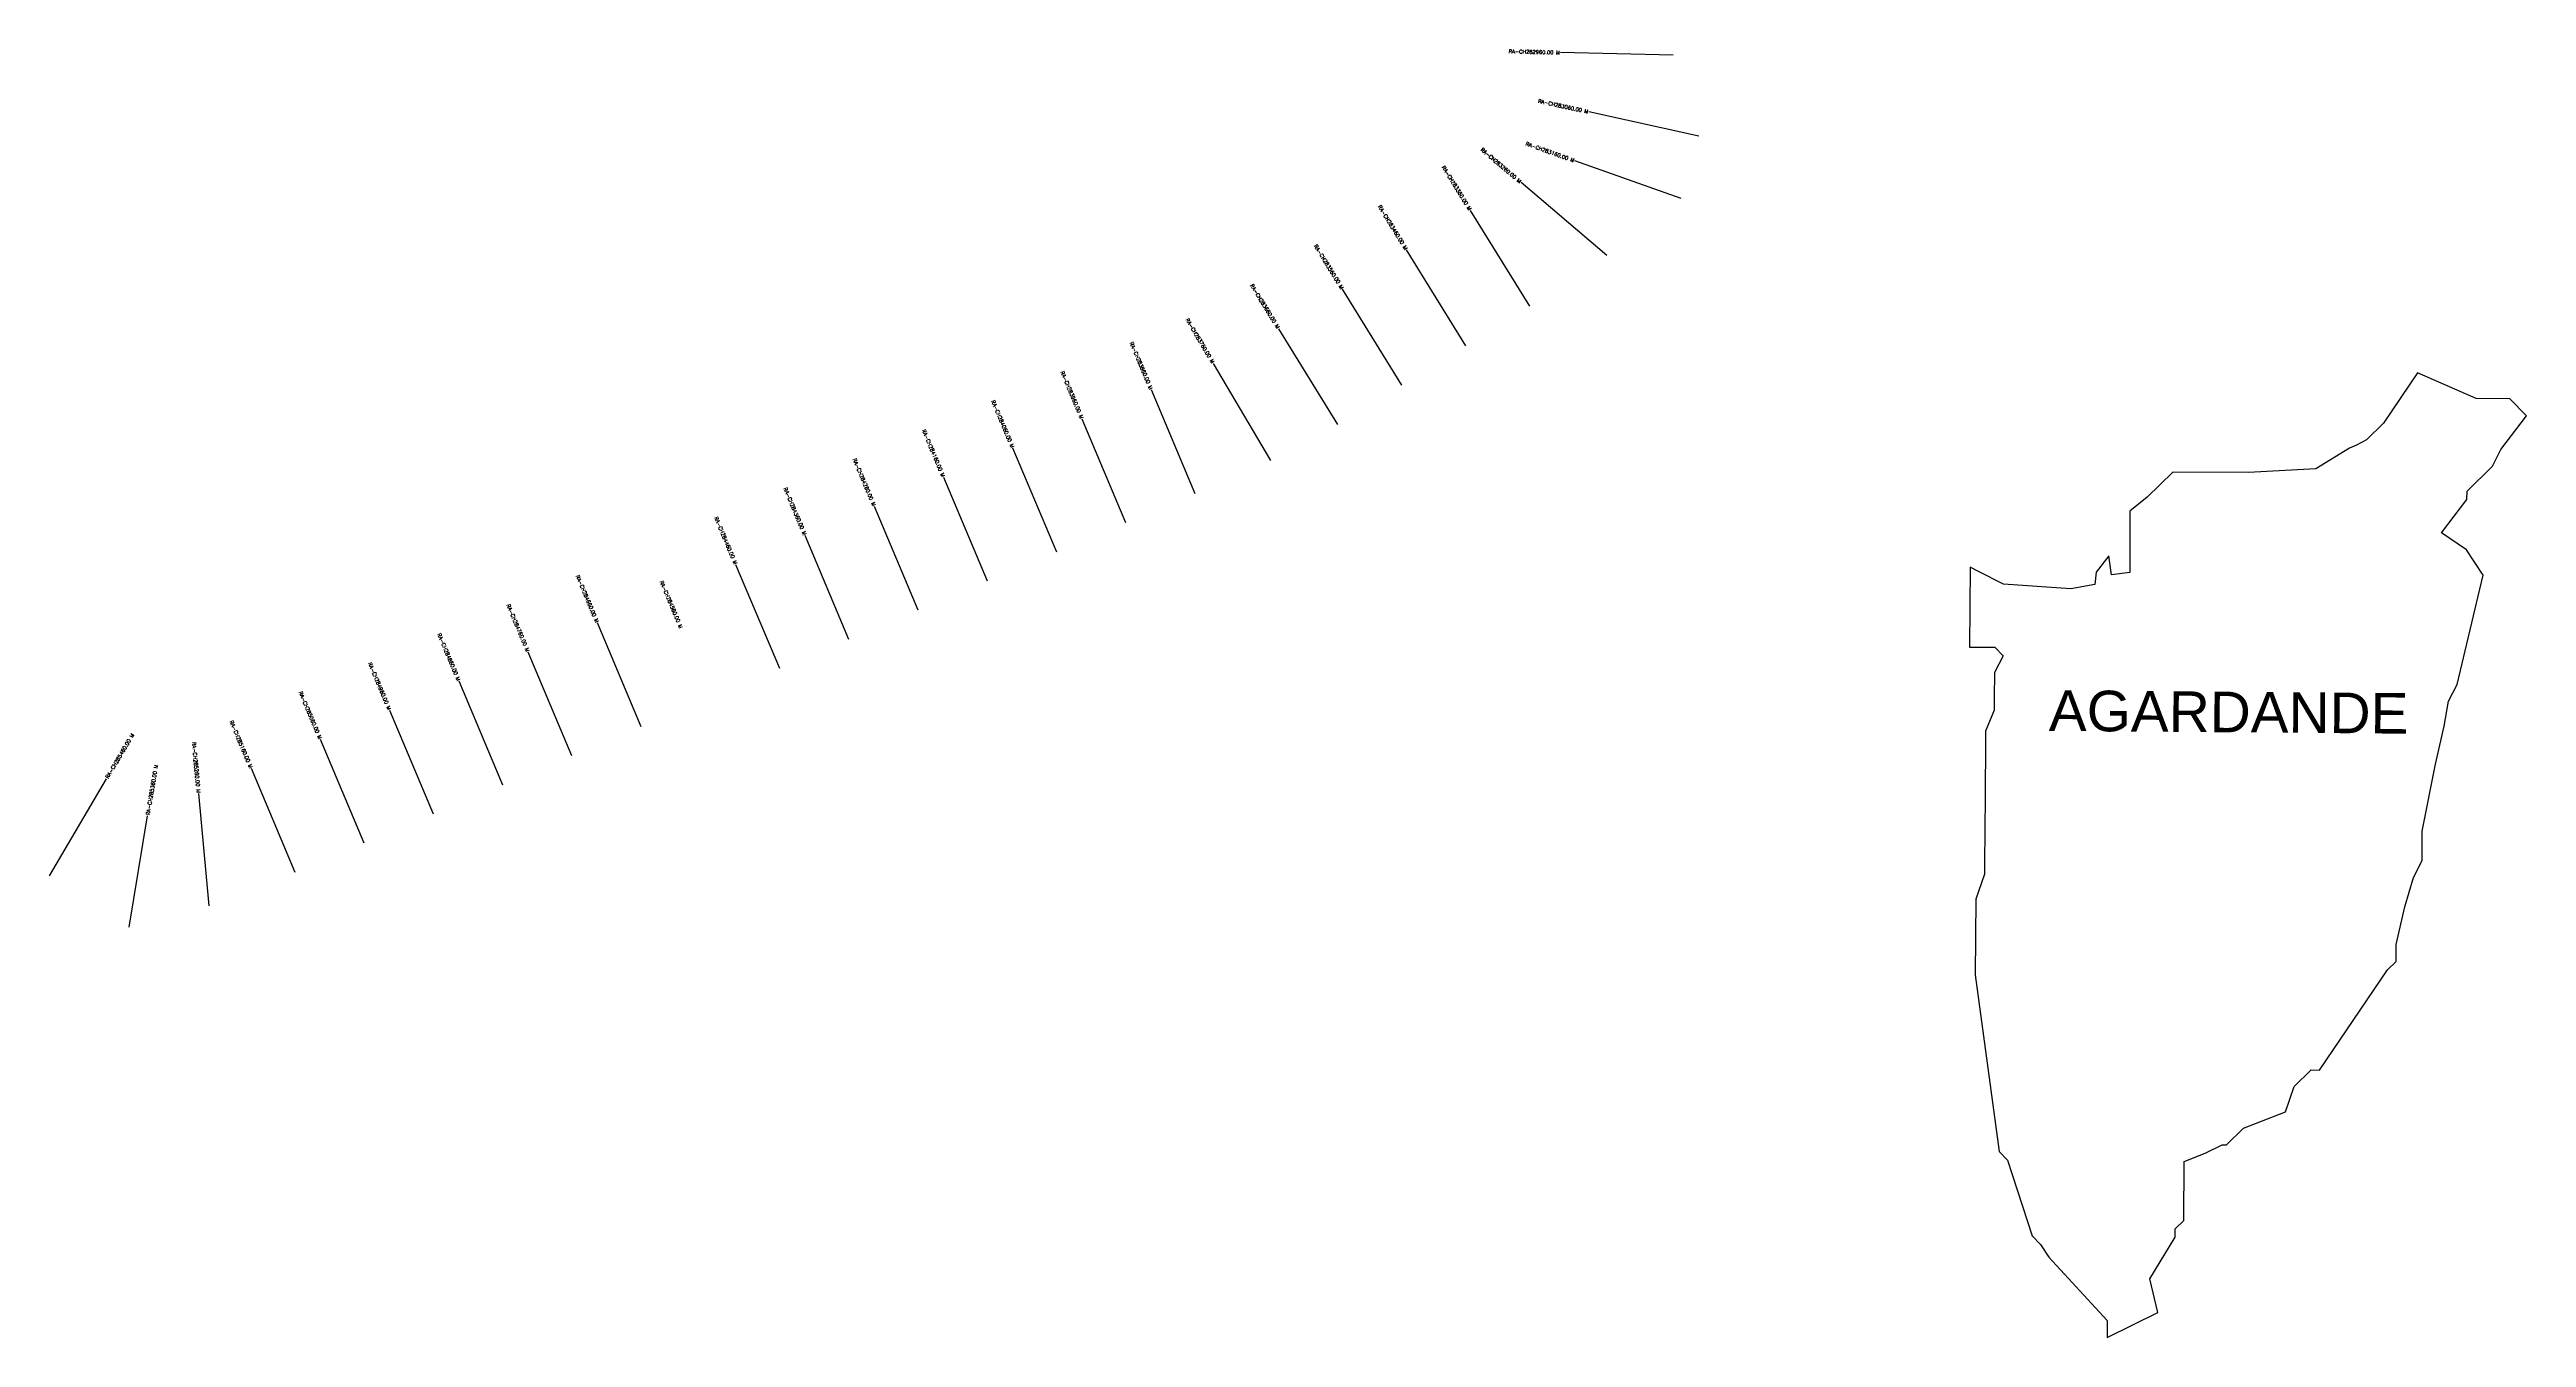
# Model space of a CAD drawing. Header units: metres. Extents: x 285123 to 288420, y 2021521 to 2023236.
import ezdxf
from ezdxf.enums import TextEntityAlignment as Align

# ---------------------------------------------------------------- set-up
doc = ezdxf.new("R2010")
doc.units = ezdxf.units.M
for name, color, linetype in [('CS', 134, 'Continuous'), ('CSMark', 6, 'Continuous'), ('VILLAGE BOUNDRY', 10, 'Continuous'), ('VILLAGE NAME', 250, 'Continuous')]:
    doc.layers.add(name, color=color, linetype=linetype)
doc.styles.get("Standard").update_dxf_attribs({"font": 'simplex.shx'})

msp = doc.modelspace()

# ---------------------------------------------------------------- linework, layer by layer
at = {"layer": 'CS'}
for p, q in [((287284.3, 2023228.6), (287134.3, 2023232.2)), ((287318.4, 2023121), (287171.9, 2023153.1)), ((287294.7, 2023037.9), (287153.3, 2023088)), ((287196, 2022961.9), (287081.7, 2023059.1)), ((287093.1, 2022894.2), (287014.4, 2023021.9)), ((287008, 2022841.7), (286929.2, 2022969.4)), ((286922.8, 2022789.2), (286844.1, 2022916.9)), ((286837.7, 2022736.7), (286759, 2022864.4)), ((286748.5, 2022689), (286672.1, 2022818.1)), ((286647.8, 2022644.6), (286589.6, 2022782.8)), ((286555.7, 2022605.8), (286497.4, 2022744)), ((286463.5, 2022566.9), (286405.3, 2022705.2)), ((286371.3, 2022528.1), (286313.1, 2022666.4)), ((286279.2, 2022489.3), (286221, 2022627.6)), ((286187, 2022450.5), (286128.8, 2022588.8)), ((286094.8, 2022411.7), (286036.6, 2022550)), ((285910.5, 2022334.1), (285852.3, 2022472.4)), ((285818.3, 2022295.3), (285760.1, 2022433.6)), ((285726.2, 2022256.5), (285668, 2022394.8)), ((285634, 2022217.7), (285575.8, 2022356)), ((285541.8, 2022178.9), (285483.6, 2022317.2)), ((285122.9, 2022135.6), (285198.7, 2022265)), ((285449.7, 2022140.1), (285391.5, 2022278.4)), ((285335.4, 2022095.8), (285321.4, 2022245.1)), ((285228.8, 2022067.4), (285253.4, 2022215.3))]:
    msp.add_line(p, q, dxfattribs=at)
at = {"layer": 'VILLAGE BOUNDRY'}
msp.add_lwpolyline([(288362.3, 2022535.9), (288340.2, 2022569.7), (288306.7, 2022592.3), (288340.7, 2022636.9), (288340.8, 2022648), (288374.6, 2022681.4), (288386, 2022703.7), (288419.9, 2022748.2), (288397.7, 2022770.8), (288352.9, 2022771.2), (288274.8, 2022805.4), (288229.5, 2022738.5), (288206.9, 2022716.3), (288193.7, 2022709.2), (288184.4, 2022705.2), (288139.4, 2022677.6), (288049.8, 2022672.7), (287949, 2022673.5), (287915.2, 2022640.1), (287892, 2022621.3), (287892, 2022539.5), (287867.6, 2022536.6), (287863.9, 2022561.7), (287847.2, 2022539.9), (287845.4, 2022523.5), (287813.5, 2022517.7), (287723.9, 2022524), (287690.5, 2022541.1), (287679.4, 2022546.7), (287678.5, 2022440.4), (287712.1, 2022440.2), (287723.2, 2022428.8), (287711.8, 2022406.5), (287711.6, 2022372.9), (287711.4, 2022356.2), (287700, 2022328.3), (287699.2, 2022227.5), (287699.1, 2022210.7), (287698.5, 2022137.9), (287687.1, 2022104.4), (287686.3, 2022003.6), (287718.1, 2021768.2), (287729.2, 2021756.9), (287762.1, 2021655.9), (287773.2, 2021644.6), (287784.2, 2021627.7), (287862, 2021543.1), (287862, 2021520.6), (287929.2, 2021553.8), (287918.4, 2021598.7), (287952.4, 2021654.4), (287952.5, 2021665.6), (287963.8, 2021676.7), (287964.4, 2021755.1), (287992.4, 2021766.1), (288014.9, 2021777.1), (288020.5, 2021777.1), (288043.1, 2021799.3), (288099.3, 2021821.3), (288110.7, 2021854.8), (288133.3, 2021877), (288144.5, 2021876.9), (288235.1, 2022010.6), (288246.4, 2022021.7), (288246.5, 2022044.1), (288258.1, 2022094.4), (288269.6, 2022133.5), (288281, 2022155.8), (288281.3, 2022195), (288298.8, 2022284.5), (288310.4, 2022334.8), (288316.2, 2022368.3), (288327.6, 2022390.6)], close=True, dxfattribs=at)

# ---------------------------------------------------------------- texts
at = {"layer": 'CSMark'}
for s, rotation, p in [('RA-CH282960.00 M', 358.6501, (287133.3, 2023232.2)), ('RA-CH283060.00 M', 347.6631, (287170.9, 2023153.3)), ('RA-CH283260.00 M', 319.6486, (287080.9, 2023059.7)), ('RA-CH283160.00 M', 340.5077, (287152.3, 2023088.3)), ('RA-CH283360.00 M', 301.6518, (287013.8, 2023022.7)), ('RA-CH283460.00 M', 301.6518, (286928.7, 2022970.2)), ('RA-CH283560.00 M', 301.6518, (286843.6, 2022917.8)), ('RA-CH283660.00 M', 301.6518, (286758.5, 2022865.3)), ('RA-CH283760.00 M', 300.6098, (286671.6, 2022819)), ('RA-CH283860.00 M', 292.8323, (286589.2, 2022783.7)), ('RA-CH283960.00 M', 292.8323, (286497.1, 2022744.9)), ('RA-CH284060.00 M', 292.8323, (286404.9, 2022706.1)), ('RA-CH284160.00 M', 292.8323, (286312.7, 2022667.3)), ('RA-CH284260.00 M', 292.8323, (286220.6, 2022628.5)), ('RA-CH284360.00 M', 292.8323, (286128.4, 2022589.7)), ('RA-CH284460.00 M', 292.8323, (286036.2, 2022550.9)), ('RA-CH284660.00 M', 292.8323, (285851.9, 2022473.3)), ('RA-CH284560.00 M', 292.8323, (285963.6, 2022465.6)), ('RA-CH284760.00 M', 292.8323, (285759.7, 2022434.5)), ('RA-CH284860.00 M', 292.8323, (285667.6, 2022395.7)), ('RA-CH284960.00 M', 292.8323, (285575.4, 2022356.9)), ('RA-CH285060.00 M', 292.8323, (285483.2, 2022318.1)), ('RA-CH285160.00 M', 292.8323, (285391.1, 2022279.3)), ('RA-CH285260.00 M', 275.3309, (285321.3, 2022246.1))]:
    msp.add_text(s, height=5, rotation=rotation, dxfattribs=at).set_placement(p, align=Align.MIDDLE_RIGHT)
for s, rotation, p in [('RA-CH285460.00 M', 59.6183, (285199.2, 2022265.9)), ('RA-CH285360.00 M', 80.5696, (285253.6, 2022216.3))]:
    msp.add_text(s, height=5, rotation=rotation, dxfattribs=at).set_placement(p, align=Align.MIDDLE_LEFT)
at = {"layer": 'VILLAGE NAME', "insert": (287784.5, 2022382.8), "char_height": 54.089, "attachment_point": 1, "rotation": 359.5442}
msp.add_mtext_dynamic_manual_height_columns('{\\fArial|b0|i0|c0|p34;AGARDANDE}', width=391.253, gutter_width=270.4, heights=[0], dxfattribs=at)

doc.saveas('drawing.dxf')
